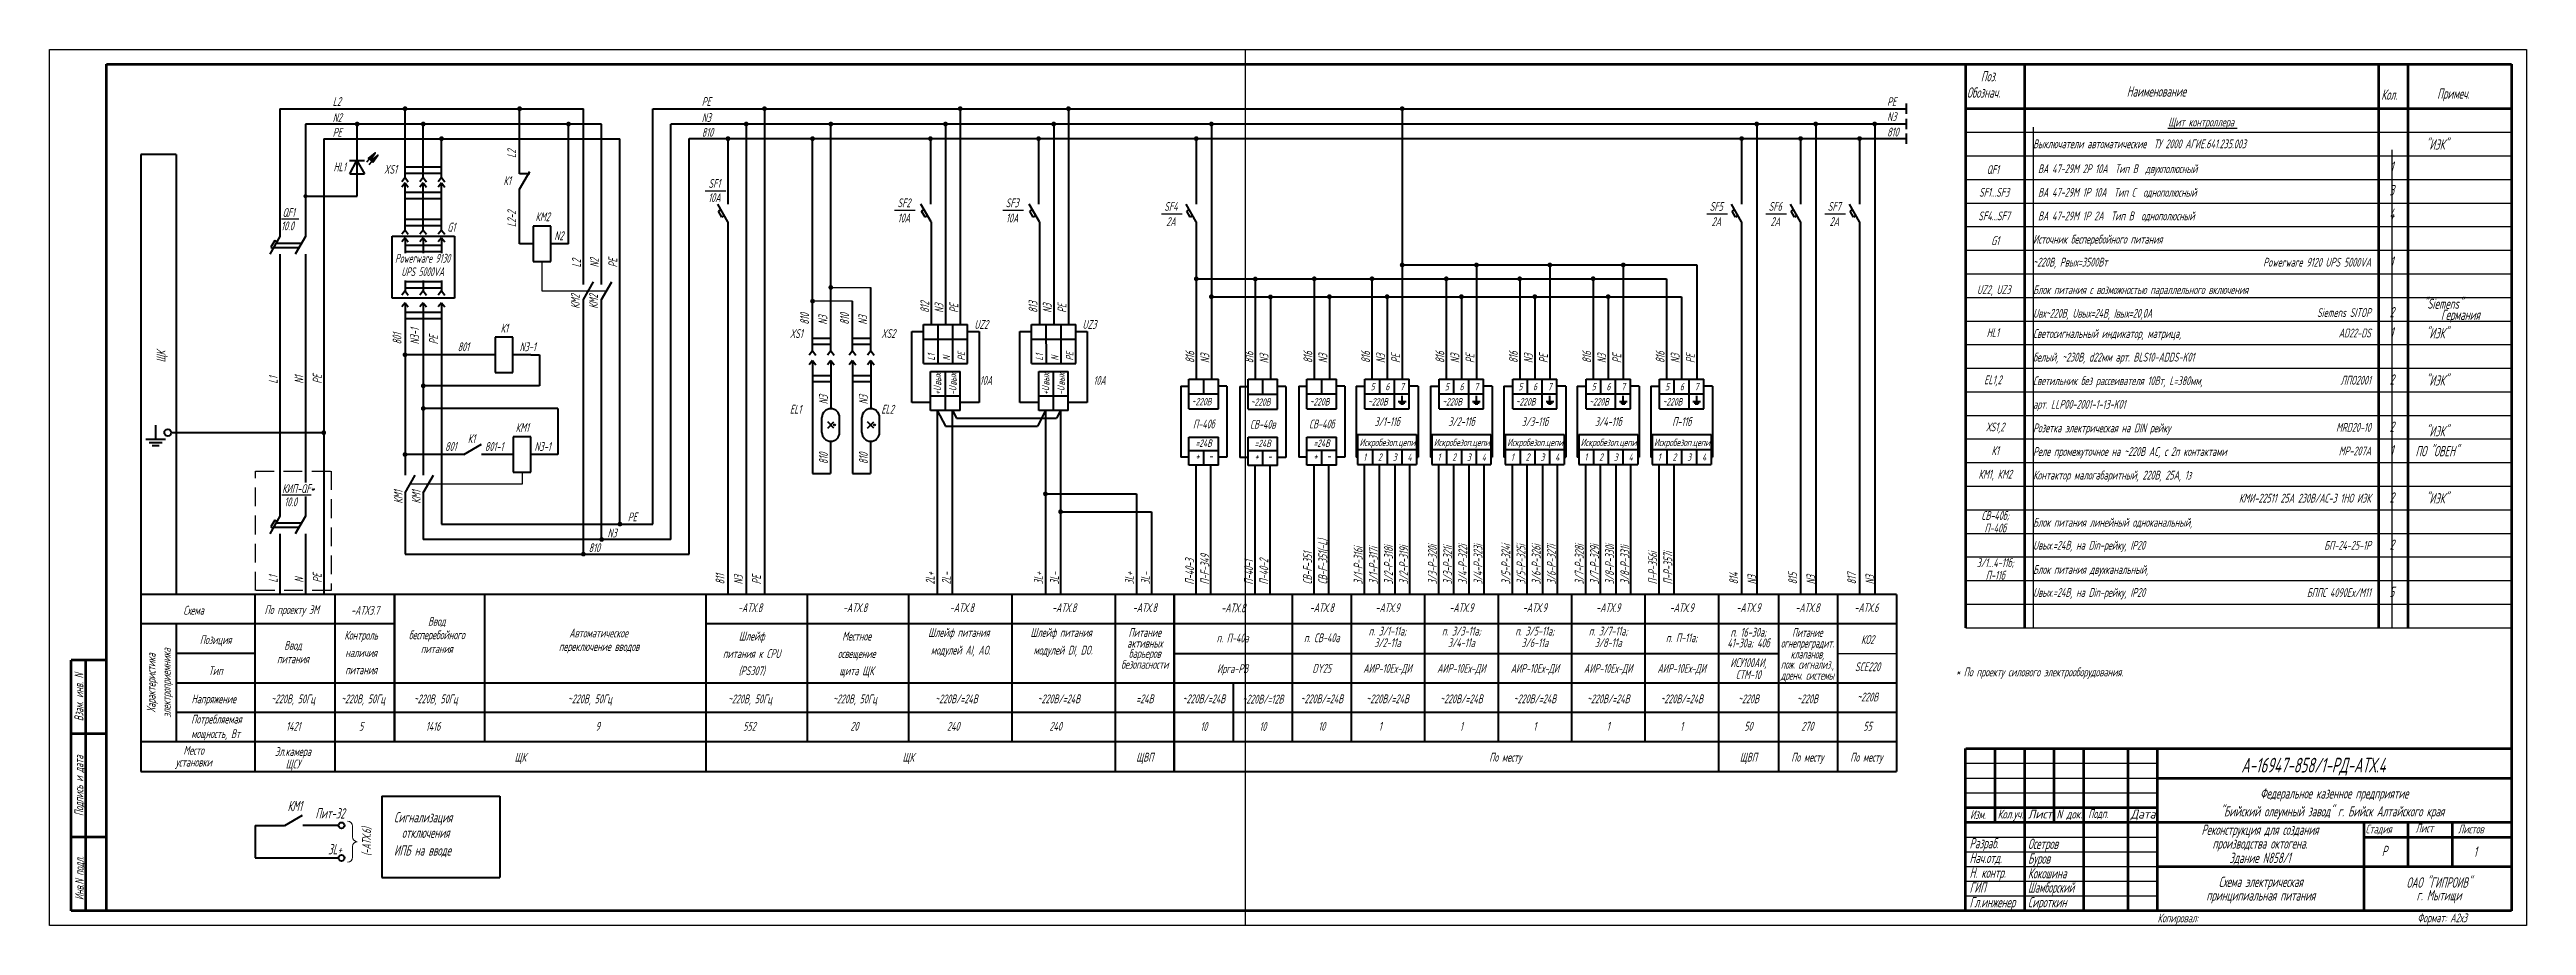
# Model space of a CAD drawing. Header units: millimetres. Extents: x -680 to 9204, y -4430 to 7779.
# Drawn here: x 3795 to 4635, y 2064 to 2361 of the extents above; entities that cross this region are included whole.
import ezdxf
from ezdxf.enums import TextEntityAlignment as Align

# ---------------------------------------------------------------- set-up
doc = ezdxf.new("R2010")
doc.units = ezdxf.units.MM
doc.linetypes.add('невидимая', pattern=[9.525, 6.35, -3.175])
doc.layers.get('Defpoints').update_dxf_attribs({"color": 33})
for name, color, linetype, lineweight in [('Обводка', 6, 'Continuous', 25), ('Таблица', 253, 'Continuous', 40), ('Текст_КИП', 2, 'Continuous', 25), ('Толст.рамка', 7, 'Continuous', 60), ('Тонкая', 5, 'Continuous', 20)]:
    doc.layers.add(name, color=color, linetype=linetype, lineweight=lineweight)
doc.layers.add('ТЕКСТ', color=2, linetype='Continuous')
doc.styles.add('Simplex', font='simplex.shx', dxfattribs={"width": 0.7, "oblique": 15})

msp = doc.modelspace()

# ---------------------------------------------------------------- texts
at = {"layer": 'Defpoints', "style": 'Simplex', "oblique": 15, "width": 0.6}
for p in [(4112.26, 2246.887), (4150.799, 2246.887)]:
    msp.add_text('10А', height=3, dxfattribs=at).set_placement(p, align=Align.CENTER)
at = {"layer": 'ТЕКСТ', "color": 4, "style": 'Simplex', "oblique": 15, "width": 0.6}
for s, p in [('PE', (4417.86, 2341.421)), ('N3', (4417.86, 2336.312)), ('810', (4417.86, 2331.098))]:
    msp.add_text(s, height=3, dxfattribs=at).set_placement(p)
at = {"layer": 'ТЕКСТ', "style": 'Simplex', "oblique": 15, "width": 0.6}
msp.add_text('* По проекту силового электрооборудования.', height=3, dxfattribs=at).set_placement((4441.207, 2148.039))
at = {"layer": 'Текст_КИП', "style": 'Simplex', "oblique": 15}
for s, height, width, p in [('Поз.', 3.5, 0.6, (4449.654, 2349.787)), ('Обознач.', 3.5, 0.6, (4444.931, 2344.256)), ('Наименование', 3.5, 0.6, (4499.141, 2344.636)), ('Кол.', 3.5, 0.6, (4585.431, 2343.566)), ('Примеч.', 3.5, 0.6, (4604.371, 2343.908)), ('%%UЩит контроллера ', 3, 0.6, (4513.192, 2334.5)), ('Выключатели автоматические  ТУ 2000 АГИЕ.641.235.003', 3, 0.6, (4467.356, 2327.11)), ('XS1', 3, 0.6, (3908.226, 2318.474)), ('ВА 47-29М 2Р 10А  Тип В  двухполюсный', 3, 0.6, (4469.036, 2318.672)), ('ВА 47-29М 1P 10А  Тип С  однополюсный', 3, 0.6, (4469.036, 2310.672)), ('10.0', 3, 0.6, (3873.322, 2299.308)), ('ВА 47-29М 1P 2А  Тип В  однополюсный', 3, 0.6, (4469.036, 2302.672)), ('Источник бесперебойного питания', 3, 0.6, (4467.356, 2294.789)), ('~220В, Pвых=3500Вт', 3, 0.6, (4467.356, 2287.005)), ('Блок питания с возможностью параллельного включения', 3, 0.6, (4467.356, 2277.655)), ('Uвх~220В, Uвых=24В, Iвых=20,0А', 3, 0.6, (4467.356, 2269.655)), ('XS1', 3, 0.6, (4045.811, 2262.791)), ('XS2', 3, 0.6, (4076.821, 2262.791)), ('Светосигнальный индикатор, матрица,', 3, 0.6, (4467.356, 2262.789)), ('белый, ~230В, d22мм арт. BLS10-ADDS-K01', 3, 0.6, (4467.356, 2254.789)), ('~220В', 2.5, 0.6, (4182.032, 2239.928)), ('5', 2.5, 0.6, (4242.727, 2245.062)), ('6', 2.5, 0.6, (4247.724, 2245.063)), ('7', 2.5, 0.6, (4252.724, 2245.063)), ('5', 2.5, 0.6, (4267.913, 2245.062)), ('6', 2.5, 0.6, (4272.91, 2245.064)), ('7', 2.5, 0.6, (4277.91, 2245.064)), ('5', 2.5, 0.6, (4292.809, 2245.062)), ('6', 2.5, 0.6, (4297.806, 2245.064)), ('7', 2.5, 0.6, (4302.806, 2245.064)), ('5', 2.5, 0.6, (4317.705, 2245.062)), ('6', 2.5, 0.6, (4322.702, 2245.063)), ('7', 2.5, 0.6, (4327.702, 2245.063)), ('5', 2.5, 0.6, (4342.601, 2245.061)), ('6', 2.5, 0.6, (4347.598, 2245.063)), ('7', 2.5, 0.6, (4352.598, 2245.064)), ('Светильник без рассеивателя 10Вт, L=380мм,', 3, 0.6, (4467.356, 2246.789)), ('EL1', 3, 0.6, (4045.811, 2237.122)), ('EL2', 3, 0.6, (4076.821, 2237.122)), ('~220В', 2.5, 0.6, (4202.051, 2239.798)), ('~220В', 2.5, 0.6, (4222.042, 2239.89)), ('~220В', 2.5, 0.6, (4241.83, 2239.89)), ('~220В', 2.5, 0.6, (4267.017, 2239.89)), ('~220В', 2.5, 0.6, (4291.913, 2239.89)), ('~220В', 2.5, 0.6, (4316.809, 2239.89)), ('~220В', 2.5, 0.6, (4341.704, 2239.889)), ('арт. LLP00-2001-1-13-K01', 3, 0.6, (4467.356, 2238.789)), ('=24В', 2.5, 0.6, (4183.343, 2225.876)), ('=24В', 2.5, 0.6, (4203.362, 2225.786)), ('=24В', 2.5, 0.6, (4223.353, 2225.877)), ('Искробезоп.цепи', 2.5, 0.6, (4238.978, 2226.129)), ('Искробезоп.цепи', 2.5, 0.6, (4264.164, 2226.129)), ('Искробезоп.цепи', 2.5, 0.6, (4289.06, 2226.129)), ('Искробезоп.цепи', 2.5, 0.6, (4313.956, 2226.129)), ('Искробезоп.цепи', 2.5, 0.6, (4338.852, 2226.128)), ('Розетка электрическая на DIN рейку', 3, 0.6, (4467.356, 2230.789)), ('Реле промежуточное на ~220В AC, с 2п контактами', 3, 0.6, (4467.356, 2222.789)), ('+', 3, 0.6, (4183.334, 2221.293)), ('-', 3, 0.6, (4187.762, 2221.293)), ('+', 3, 0.6, (4203.353, 2221.203)), ('-', 3, 0.6, (4207.781, 2221.203)), ('+', 3, 0.6, (4223.345, 2221.294)), ('-', 3, 0.6, (4227.772, 2221.294)), ('1', 2.5, 0.6, (4240.227, 2221.148)), ('2', 2.5, 0.6, (4245.225, 2221.149)), ('3', 2.5, 0.6, (4250.225, 2221.111)), ('4', 2.5, 0.6, (4255.225, 2221.111)), ('1', 2.5, 0.6, (4265.413, 2221.148)), ('2', 2.5, 0.6, (4270.412, 2221.149)), ('3', 2.5, 0.6, (4275.411, 2221.112)), ('4', 2.5, 0.6, (4280.411, 2221.112)), ('1', 2.5, 0.6, (4290.309, 2221.148)), ('2', 2.5, 0.6, (4295.308, 2221.149)), ('3', 2.5, 0.6, (4300.307, 2221.112)), ('4', 2.5, 0.6, (4305.307, 2221.112)), ('1', 2.5, 0.6, (4315.205, 2221.148)), ('2', 2.5, 0.6, (4320.203, 2221.149)), ('3', 2.5, 0.6, (4325.203, 2221.111)), ('4', 2.5, 0.6, (4330.203, 2221.111)), ('1', 2.5, 0.6, (4340.101, 2221.147)), ('2', 2.5, 0.6, (4345.099, 2221.148)), ('3', 2.5, 0.6, (4350.099, 2221.111)), ('4', 2.5, 0.6, (4355.099, 2221.111)), ('Контактор малогабаритный, 220В, 25А, 1з', 3, 0.6, (4467.356, 2214.789)), ('КИП-QF* ', 3, 0.6, (3873.662, 2210.237)), ('10.0', 3, 0.6, (3874.376, 2205.723)), ('Блок питания линейный одноканальный,', 3, 0.6, (4467.356, 2198.789)), ('Uвых.=24В, на Din-рейку, IP20', 3, 0.6, (4467.356, 2191.005)), ('Блок питания двухканальный,', 3, 0.6, (4467.356, 2182.789)), ('Uвых.=24В, на Din-рейку, IP20', 3, 0.6, (4467.356, 2175.005)), ('Пит-32', 3.5, 0.6, (3884.913, 2099.85)), ('Изм.', 3, 0.6, (4445.996, 2099.696)), ('Подп.', 3, 0.6, (4486.051, 2100.012)), ('Разраб.', 3.5, 0.6, (4445.821, 2089.733)), ('Осетров', 3.5, 0.6, (4465.627, 2089.537)), ('Стадия', 3, 0.6, (4580.091, 2094.79)), ('Лист', 3, 0.6, (4597.031, 2095.107)), ('Листов', 3, 0.6, (4611.438, 2094.79)), ('3L+', 3.5, 0.6, (3889.273, 2087.682)), ('Нач.отд.', 3.5, 0.6, (4445.821, 2084.733)), ('Н. контр.', 3.5, 0.6, (4445.821, 2079.733)), ('Буров', 3.5, 0.6, (4465.627, 2084.537)), ('Кокошина', 3.5, 0.6, (4465.627, 2079.537)), ('Р', 3.5, 0.6, (4585.592, 2087.087)), ('1', 3.5, 0.6, (4616.741, 2086.879)), ('ГИП', 3.5, 0.6, (4445.821, 2074.733)), ('Шамборский', 3.5, 0.5, (4465.627, 2074.733)), ('Гл.инженер', 3.5, 0.6, (4445.821, 2069.733)), ('Сироткин', 3.5, 0.6, (4465.627, 2069.733))]:
    msp.add_text(s, height=height, dxfattribs=dict(at, width=width)).set_placement(p)
at = {"layer": 'Текст_КИП', "color": 4, "style": 'Simplex', "oblique": 15, "width": 0.6}
for s, p in [('L2', (3890.804, 2341.461)), ('PE', (4015.934, 2341.465)), ('N2', (3890.804, 2336.011)), ('N3', (4015.934, 2336.016)), ('PE', (3890.804, 2331.021)), ('810', (4015.934, 2331.026)), ('N2', (3965.938, 2295.945)), ('801', (3933.176, 2258.299)), ('N3-1', (3954.175, 2258.299)), ('801', (3928.916, 2224.488)), ('801-1', (3942.404, 2224.488)), ('N3-1', (3959.224, 2224.488)), ('PE', (3990.865, 2200.606)), ('810', (3977.582, 2190.167)), ('N3', (3983.973, 2195.157))]:
    msp.add_text(s, height=3, dxfattribs=at).set_placement(p)
for s, p in [('L2', (3952.997, 2323.837)), ('L2-2', (3952.997, 2300.394)), ('L2', (3974.954, 2286.702)), ('N2', (3981.042, 2286.702)), ('РЕ', (3987.319, 2286.702)), ('810', (4052.307, 2267.289)), ('N3', (4058.502, 2267.289)), ('810', (4065.85, 2267.289)), ('N3', (4072.045, 2267.289)), ('812', (4093.063, 2271.291)), ('N3', (4097.907, 2271.292)), ('РЕ', (4102.927, 2271.292)), ('813', (4129.752, 2271.291)), ('N3', (4134.596, 2271.292)), ('РЕ', (4139.617, 2271.292)), ('801', (3914.131, 2260.599)), ('N3-1', (3920.105, 2260.599)), ('РЕ', (3926.521, 2260.599)), ('РЕ', (3887.078, 2247.287)), ('L1', (3872.137, 2247.287)), ('N1', (3880.884, 2247.287)), ('N3', (4058.721, 2240.284)), ('N3', (4072.263, 2240.284)), ('810', (4058.721, 2219.982)), ('810', (4072.263, 2219.982)), ('L1', (3872.137, 2179.818)), ('N', (3880.884, 2179.818)), ('PE', (3887.078, 2179.818)), ('811', (4023.642, 2179.233)), ('N3', (4029.837, 2179.233)), ('РЕ', (4036.032, 2179.233)), ('814', (4367.336, 2179.24)), ('N3', (4373.531, 2179.24)), ('815', (4387.336, 2179.245)), ('N3', (4393.531, 2179.245)), ('817', (4407.336, 2179.25)), ('N3', (4413.53, 2179.25))]:
    msp.add_text(s, height=3, rotation=90, dxfattribs=at).set_placement(p)
at = {"layer": 'Текст_КИП', "style": 'Simplex', "oblique": 15}
for s, height, width, p in [('"ИЭК"', 3.5, 0.6, (4604.333, 2326.665)), ('1', 3.5, 0.6, (4589, 2319.155)), ('SF1', 3, 0.6, (4020.203, 2313.681)), ('SF2', 3, 0.6, (4084.478, 2307.105)), ('SF3', 3, 0.6, (4121.167, 2307.105)), ('3', 3.5, 0.6, (4589, 2311.155)), ('SF4', 3, 0.6, (4175.021, 2305.889)), ('SF5', 3, 0.6, (4359.931, 2305.896)), ('SF6', 3, 0.6, (4379.93, 2305.896)), ('SF7', 3, 0.6, (4399.93, 2305.902)), ('4', 3.5, 0.6, (4589, 2303.155)), ('Powerware 9130', 3, 0.5, (3921.281, 2288.314)), ('UPS 5000VA', 3, 0.5, (3921.281, 2283.746)), ('1', 3.5, 0.6, (4589, 2286.957)), ('"Siemens"', 3.5, 0.6, (4606.376, 2272.665)), ('2', 3.5, 0.6, (4589, 2269.798)), ('Германия', 3.5, 0.6, (4612.227, 2268.911)), ('1', 3.5, 0.6, (4589, 2262.957)), ('"ИЭК"', 3.5, 0.6, (4604.333, 2262.665)), ('"ИЭК"', 3.5, 0.6, (4604.333, 2246.665)), ('2', 3.5, 0.6, (4589, 2246.957)), ('2', 3.5, 0.6, (4589, 2230.957)), ('1', 3.5, 0.6, (4589, 2222.957)), ('ПО "ОВЕН"', 3.5, 0.6, (4604.333, 2222.665)), ('"ИЭК"', 3.5, 0.6, (4604.333, 2229.409)), ('2', 3.5, 0.6, (4589, 2206.957)), ('"ИЭК"', 3.5, 0.6, (4604.333, 2206.665)), ('2', 3.5, 0.6, (4589, 2190.957)), ('5', 3.5, 0.6, (4589, 2174.957)), ('Федеральное казенное предприятие', 3.5, 0.6, (4569.483, 2106.624)), ('"Бийский олеумный завод" г. Бийск Алтайского края ', 3.5, 0.6, (4569.483, 2100.547)), ('Реконструкция для создания', 3.5, 0.6, (4544.29, 2094.299)), ('производства октогена.', 3.5, 0.6, (4544.29, 2089.645)), ('Здание N858/1', 3.5, 0.6, (4544.29, 2084.757)), ('принципиальная питания', 3.5, 0.6, (4544.562, 2072.026)), ('Схема электрическая', 3.5, 0.6, (4544.562, 2076.658)), ('ОАО "ГИПРОИВ"', 3.5, 0.6, (4604.999, 2076.394))]:
    msp.add_text(s, height=height, dxfattribs=dict(at, width=width)).set_placement(p, align=Align.CENTER)
at = {"layer": 'Текст_КИП', "color": 3, "style": 'Simplex', "oblique": 15}
for s, width, p in [('HL1', 0.6, (3893.177, 2319.302)), ('QF1', 0.6, (4453.714, 2318.38)), ('10А', 0.6, (4020.203, 2308.864)), ('SF1...SF3', 0.6, (4454.129, 2310.672)), ('10А', 0.6, (4084.453, 2301.968)), ('10А', 0.6, (4121.167, 2301.968)), ('2А', 0.6, (4175.021, 2300.752)), ('2А', 0.6, (4359.931, 2300.759)), ('2А', 0.6, (4379.93, 2300.759)), ('2А', 0.6, (4399.93, 2300.765)), ('SF4...SF7', 0.6, (4454.129, 2302.672)), ('G1', 0.6, (4454.509, 2294.253)), ('UZ2, UZ3', 0.6, (4454.009, 2277.671)), ('UZ2', 0.6, (4110.697, 2265.873)), ('UZ3', 0.6, (4147.386, 2265.873)), ('HL1', 0.6, (4453.714, 2263.102)), ('ЕL1,2', 0.6, (4453.714, 2247.102)), ('ХS1,2', 0.6, (4454.509, 2231.102)), ('К1', 0.6, (4454.509, 2223.102)), ('КМ1, КМ2', 0.6, (4454.509, 2215.102)), ('СВ-40б;', 0.6, (4454.509, 2201.08)), ('П-40б', 0.6, (4454.509, 2196.83)), ('3/1...4-11б;', 0.6, (4454.509, 2185.08)), ('П-11б', 0.6, (4454.509, 2180.83)), ('Схема', 0.6, (3843.65, 2168.961)), ('По проекту ЭМ', 0.6, (3876.922, 2169.169)), ('-АТХ3.7', 0.6, (3901.788, 2168.949)), ('Ввод', 0.6, (3926.094, 2165.205)), ('Позиция', 0.6, (3851.11, 2158.977)), ('Ввод', 0.6, (3877.333, 2157.065)), ('Контроль', 0.6, (3900.442, 2160.496)), ('бесперебойного', 0.6, (3926.094, 2160.625)), ('переключение вводов', 0.6, (3981.109, 2156.667)), ('Автоматическое ', 0.6, (3981.607, 2161.247)), ('Шлейф', 0.6, (4032.881, 2160.192)), ('Местное', 0.6, (4068.461, 2160.192)), ('Шлейф питания ', 0.6, (4103.73, 2161.438)), ('модулей АI, АO.', 0.6, (4103.73, 2155.438)), ('Шлейф питания ', 0.6, (4138.444, 2161.44)), ('модулей DI, DO.', 0.6, (4138.444, 2155.44)), ('активных', 0.6, (4166.157, 2157.797)), ('Питание', 0.6, (4166.157, 2161.44)), ('п. П-40а', 0.6, (4195.928, 2159.546)), ('п. СВ-40а', 0.6, (4226.168, 2159.637)), ('п. 3/1-11а;', 0.6, (4248.449, 2161.896)), ('3/2-11а', 0.6, (4248.449, 2157.956)), ('п. 3/3-11а;', 0.6, (4273.501, 2161.896)), ('3/4-11а', 0.6, (4273.501, 2157.955)), ('п. 3/5-11а;', 0.6, (4298.397, 2161.896)), ('3/6-11а', 0.6, (4298.397, 2157.955)), ('п. 3/7-11а;', 0.6, (4323.293, 2161.899)), ('3/8-11а', 0.6, (4323.293, 2157.958)), ('п. П-11а;', 0.6, (4348.189, 2159.635)), ('41-30а; 40б', 0.6, (4370.824, 2157.877)), ('п. 16-30а;', 0.6, (4370.824, 2161.516)), ('огнепреградит.', 0.5, (4390.823, 2157.798)), ('Питание', 0.5, (4390.823, 2161.441)), ('КО2', 0.6, (4411.239, 2159.023)), ('Тип', 0.6, (3851.11, 2148.477)), ('питания', 0.6, (3877.333, 2152.485)), ('питания', 0.6, (3900.442, 2148.753)), ('наличия', 0.6, (3900.442, 2154.573)), ('питания', 0.6, (3926.094, 2155.924)), ('питания к CPU', 0.6, (4032.881, 2154.27)), ('(PS307)', 0.6, (4032.881, 2148.45)), ('освещение', 0.6, (4068.461, 2154.27)), ('щита ЩК', 0.6, (4068.461, 2148.45)), ('безопасности', 0.6, (4166.157, 2150.617)), ('барьеров', 0.6, (4166.157, 2154.331)), ('Ирга-РВ', 0.6, (4195.928, 2149.157)), ('DY25', 0.6, (4226.168, 2149.25)), ('АИР-10Ех-ДИ', 0.6, (4248.449, 2149.25)), ('АИР-10Ех-ДИ', 0.6, (4273.501, 2149.25)), ('АИР-10Ех-ДИ', 0.6, (4298.397, 2149.25)), ('АИР-10Ех-ДИ', 0.6, (4323.293, 2149.253)), ('АИР-10Ех-ДИ', 0.6, (4348.189, 2149.249)), ('ИСУ100АИ,', 0.6, (4370.824, 2151.228)), ('СТМ-10', 0.6, (4370.824, 2147.121)), ('пож. сигнализ.,', 0.5, (4390.823, 2150.618)), ('клапанов,', 0.5, (4390.823, 2154.084)), ('SCE220', 0.6, (4411.239, 2149.809)), ('Напряжение ', 0.6, (3851.11, 2138.912)), ('~220В, 50Гц', 0.6, (3877.333, 2138.911)), ('~220В, 50Гц', 0.6, (3901.091, 2138.911)), ('~220В, 50Гц', 0.6, (3925.71, 2138.911)), ('~220В, 50Гц', 0.6, (3977.997, 2138.911)), ('~220В, 50Гц', 0.6, (4032.285, 2138.91)), ('~220В, 50Гц', 0.6, (4067.865, 2138.91)), ('~220В/=24В', 0.6, (4102.265, 2138.913)), ('~220В/=24В', 0.6, (4136.979, 2138.915)), ('=24В', 0.6, (4166.157, 2138.915)), ('~220В/=24В', 0.6, (4186.167, 2138.932)), ('~220В/=12В', 0.6, (4206.177, 2138.831)), ('~220В/=24В', 0.6, (4226.168, 2138.923)), ('~220В/=24В', 0.6, (4248.449, 2138.923)), ('~220В/=24В', 0.6, (4273.501, 2138.922)), ('~220В/=24В', 0.6, (4298.397, 2138.922)), ('~220В/=24В', 0.6, (4323.293, 2138.925)), ('~220В/=24В', 0.6, (4348.189, 2138.922)), ('~220В', 0.6, (4370.824, 2138.924)), ('дренч. системы', 0.5, (4390.823, 2146.904)), ('~220В', 0.6, (4390.823, 2138.929)), ('~220В', 0.6, (4411.239, 2139.54)), ('Потребляемая', 0.6, (3851.383, 2132.054)), ('мощность, Вт', 0.6, (3851.118, 2127.13)), ('1421', 0.6, (3877.435, 2129.621)), ('5', 0.6, (3900.442, 2129.621)), ('9', 0.6, (3980.656, 2129.621)), ('552', 0.6, (4032.118, 2129.624)), ('20', 0.6, (4067.699, 2129.624)), ('240', 0.6, (4101.223, 2129.628)), ('240', 0.6, (4135.937, 2129.63)), ('10', 0.6, (4186.167, 2129.54)), ('10', 0.6, (4206.177, 2129.542)), ('10', 0.6, (4226.168, 2129.633)), ('1', 0.6, (4245.991, 2129.633)), ('1', 0.6, (4273.501, 2129.633)), ('1', 0.6, (4298.397, 2129.632)), ('1', 0.6, (4323.293, 2129.636)), ('1', 0.6, (4348.189, 2129.632)), ('50', 0.6, (4370.824, 2129.635)), ('270', 0.6, (4390.823, 2129.639)), ('55', 0.6, (4411.24, 2129.635)), ('установки', 0.6, (3843.661, 2117.477)), ('Место', 0.6, (3843.661, 2121.477)), ('Эл.камера', 0.6, (3877.333, 2121.079)), ('ЩСУ', 0.6, (3877.333, 2116.827)), ('ЩК', 0.6, (3954.457, 2119.141)), ('ЩК', 0.6, (4085.993, 2119.141)), ('ЩВП', 0.6, (4166.157, 2119.141)), ('По месту', 0.6, (4288.413, 2119.143)), ('ЩВП', 0.6, (4370.824, 2119.143)), ('По месту', 0.6, (4390.823, 2119.143)), ('По месту', 0.6, (4410.823, 2119.143)), ('Формат: А2х3', 0.6, (4606.077, 2064.665))]:
    msp.add_text(s, height=3, dxfattribs=dict(at, width=width)).set_placement(p, align=Align.CENTER)
at = {"layer": 'Текст_КИП', "color": 3, "style": 'Simplex', "oblique": 15, "width": 0.6}
for s, p in [('К1', (3948.699, 2314.608)), ('QF1 ', (3873.786, 2303.822)), ('G1', (3929.677, 2298.866)), ('КМ2', (3959.549, 2302.389)), ('К1', (3947.742, 2264.637)), ('К1', (3936.601, 2227.162)), ('КМ1', (3952.835, 2230.932)), ('Копировал:', (4509.562, 2064.62))]:
    msp.add_text(s, height=3, dxfattribs=at).set_placement(p)
at = {"layer": 'Текст_КИП', "color": 1, "style": 'Simplex', "oblique": 15, "width": 0.6}
msp.add_text('Powerware 9120 UPS 5000VA', height=3, dxfattribs=at).set_placement((4581.89, 2286.969), align=Align.RIGHT)
at = {"layer": 'Текст_КИП', "color": 3, "style": 'Simplex', "oblique": 15, "width": 0.6}
for s, p in [('КМ2', (3974.554, 2272.676)), ('КМ2', (3980.749, 2272.676)), ('КМ1', (3914.532, 2206.612)), ('КМ1', (3920.635, 2206.612))]:
    msp.add_text(s, height=3, rotation=90, dxfattribs=at).set_placement(p)
at = {"layer": 'Текст_КИП', "style": 'Simplex', "oblique": 15, "width": 0.6}
for s, p in [('Siemens SITOP', (4581.89, 2269.896)), ('AD22-DS', (4581.89, 2262.969)), ('ЛПО2001', (4581.89, 2246.969)), ('MRD20-10', (4581.89, 2230.969)), ('МР-207А', (4581.89, 2222.969)), ('КМИ-22511 25А 230В/АС-3 1НО ИЭК', (4581.89, 2206.969)), ('БП-24-25-1Р', (4581.89, 2190.969)), ('БППС 4090Ex/M11', (4581.89, 2174.969))]:
    msp.add_text(s, height=3, dxfattribs=at).set_placement(p, align=Align.RIGHT)
at = {"layer": 'Текст_КИП', "color": 2, "style": 'Simplex', "oblique": 15, "width": 0.6}
msp.add_text('ЩК', height=3, rotation=90, dxfattribs=at).set_placement((3834.115, 2256.458), align=Align.CENTER)
at = {"layer": 'Текст_КИП', "style": 'Simplex', "oblique": 15, "width": 0.6}
for s, height, p in [('L1', 2.5, (4094.988, 2255.123)), ('N', 2.5, (4100.183, 2255.124)), ('РЕ', 2.5, (4105.233, 2255.124)), ('L1', 2.5, (4131.678, 2255.123)), ('N', 2.5, (4136.873, 2255.124)), ('РЕ', 2.5, (4141.923, 2255.124)), ('816', 3, (4182.962, 2254.284)), ('N3', 3, (4188.06, 2254.284)), ('816', 3, (4202.981, 2254.194)), ('N3', 3, (4208.079, 2254.194)), ('816', 3, (4222.972, 2254.285)), ('N3', 3, (4228.07, 2254.285)), ('816', 3, (4242.542, 2254.285)), ('N3', 3, (4247.64, 2254.285)), ('РЕ', 3, (4252.755, 2254.285)), ('816', 3, (4267.728, 2254.286)), ('N3', 3, (4272.826, 2254.286)), ('РЕ', 3, (4277.942, 2254.286)), ('816', 3, (4292.624, 2254.286)), ('N3', 3, (4297.722, 2254.286)), ('РЕ', 3, (4302.837, 2254.286)), ('816', 3, (4317.52, 2254.285)), ('N3', 3, (4322.618, 2254.285)), ('РЕ', 3, (4327.733, 2254.285)), ('816', 3, (4342.416, 2254.285)), ('N3', 3, (4347.514, 2254.285)), ('РЕ', 3, (4352.629, 2254.285)), ('+U', 2.5, (4097.072, 2243.47)), ('вых.', 2.5, (4097.139, 2246.651)), ('-U', 2.5, (4102.271, 2243.47)), ('вых.', 2.5, (4102.338, 2246.651)), ('+U', 2.5, (4133.761, 2243.469)), ('вых.', 2.5, (4133.828, 2246.651)), ('-U', 2.5, (4138.961, 2243.469)), ('вых.', 2.5, (4139.028, 2246.651)), ('2L+', 3, (4094.908, 2179.235)), ('2L-', 3, (4100.354, 2179.235)), ('3L+', 3, (4131.598, 2179.235)), ('3L-', 3, (4137.043, 2179.235)), ('3L+', 3, (4162.414, 2179.235)), ('3L-', 3, (4167.86, 2179.235))]:
    msp.add_text(s, height=height, rotation=90, dxfattribs=at).set_placement(p)
at = {"layer": 'Текст_КИП', "color": 0, "style": 'Simplex', "oblique": 15, "width": 0.6}
for s, p in [('П-40б', (4186.156, 2232.104)), ('СВ-40в', (4206.174, 2232.014)), ('СВ-40б', (4226.166, 2232.106)), ('3/1-11б', (4248.327, 2232.923)), ('3/2-11б', (4273.514, 2232.923)), ('3/3-11б', (4298.41, 2232.923)), ('3/4-11б', (4323.306, 2232.923)), ('П-11б', (4348.201, 2232.922))]:
    msp.add_text(s, height=3, dxfattribs=at).set_placement(p, align=Align.CENTER)
at = {"layer": 'Текст_КИП', "color": 1, "style": 'Simplex', "oblique": 15, "width": 0.6}
for s, p in [('СВ-F-351(-L)', (4228.022, 2179.237)), ('3/2-Р-318i', (4250.299, 2179.236)), ('3/2-Р-319i', (4255.45, 2179.236)), ('3/3-Р-320i', (4265.193, 2179.236)), ('3/3-Р-321i', (4270.344, 2179.236)), ('3/4-Р-322i', (4275.485, 2179.236)), ('3/4-Р-323i', (4280.636, 2179.236)), ('3/5-Р-324i', (4290.089, 2179.236)), ('3/5-Р-325i', (4295.24, 2179.236)), ('3/6-Р-326i', (4300.381, 2179.236)), ('3/6-Р-327i', (4305.532, 2179.236)), ('3/7-Р-328i', (4314.985, 2179.237)), ('3/7-Р-329i', (4320.136, 2179.237)), ('3/8-Р-330i', (4325.277, 2179.238)), ('3/8-Р-331i', (4330.428, 2179.238)), ('П-40-3', (4182.87, 2179.149)), ('П-F-349', (4188.021, 2179.149)), ('П-40-1', (4202.879, 2179.145)), ('П-40-2', (4208.03, 2179.145)), ('СВ-F-351', (4222.871, 2179.237)), ('3/1-Р-316i', (4240.007, 2179.235)), ('3/1-Р-317i', (4245.158, 2179.235)), ('П-Р-356i', (4339.881, 2179.236)), ('П-Р-357i', (4345.032, 2179.236))]:
    msp.add_text(s, height=3, rotation=90, dxfattribs=at).set_placement(p)
for s, p in [('-АТХ.8', (4032.34, 2169.837)), ('-АТХ.8', (4067.921, 2169.837)), ('-АТХ.8', (4104.111, 2169.84)), ('-АТХ.8', (4138.825, 2169.842)), ('-АТХ.8', (4166.157, 2169.845)), ('-АТХ.8', (4196.167, 2169.755)), ('-АТХ.8', (4226.168, 2169.848)), ('-АТХ.9', (4248.449, 2169.848)), ('-АТХ.9', (4273.501, 2169.848)), ('-АТХ.9', (4298.397, 2169.847)), ('-АТХ.9', (4323.293, 2169.851)), ('-АТХ.9', (4348.189, 2169.847)), ('-АТХ.9', (4370.824, 2169.85)), ('-АТХ.8', (4390.823, 2169.854)), ('-АТХ.6', (4410.823, 2169.854)), ('1416', (3924.847, 2129.621))]:
    msp.add_text(s, height=3, dxfattribs=at).set_placement(p, align=Align.CENTER)
at = {"layer": 'Текст_КИП', "color": 3, "style": 'Simplex', "oblique": 15, "width": 0.6}
for s, p in [('Характеристика', (3830.746, 2145.825)), ('электроприемника', (3835.912, 2145.825))]:
    msp.add_text(s, height=3, rotation=90, dxfattribs=at).set_placement(p, align=Align.CENTER)
at = {"layer": 'Текст_КИП', "ltscale": 0.02, "style": 'Simplex', "oblique": 15, "width": 0.6}
for s, p in [('Взам. инв. N', (3806.248, 2140.96)), ('Подпись и дата', (3806.248, 2110.96)), ('Инв.N подл.', (3806.384, 2079.588))]:
    msp.add_text(s, height=3, rotation=90, dxfattribs=at).set_placement(p, align=Align.CENTER)
msp.add_text('А-16947-858/1-РД-АТХ.4', height=5, dxfattribs=at).set_placement((4537.929, 2115.441))
at = {"layer": 'Текст_КИП', "lineweight": 25, "style": 'Simplex', "oblique": 15, "width": 0.6}
msp.add_text('КМ1', height=3.5, dxfattribs=at).set_placement((3875.499, 2102.341))
at = {"layer": 'Текст_КИП', "lineweight": -3, "style": 'Simplex', "oblique": 15, "width": 0.6}
for s, p in [('Сигнализация ', (3911.634, 2098.517)), ('отключения', (3914.266, 2093.28)), ('ИПБ на вводе', (3911.584, 2087.281))]:
    msp.add_text(s, height=3.5, dxfattribs=at).set_placement(p)
at = {"layer": 'Текст_КИП', "style": 'Simplex', "oblique": 15}
for s, width, p, p2 in [('Кол.уч.', 0.603486, (4455.337, 2099.854), (4464.045, 2099.854)), ('Лист', 0.686041, (4465.628, 2099.854), (4473.86, 2099.854)), ('N док.', 0.628372, (4475.285, 2099.854), (4483.992, 2099.854)), ('Дата', 0.652619, (4500.457, 2099.854), (4508.848, 2099.854))]:
    msp.add_text(s, height=3, dxfattribs=dict(at, width=width)).set_placement(p, p2, align=Align.FIT)
at = {"layer": 'Текст_КИП', "color": 2, "lineweight": 30, "style": 'Simplex', "oblique": 15, "width": 0.6}
msp.add_text('(-АТХ.6)', height=3, rotation=90, dxfattribs=at).set_placement((3903.8, 2091.995), align=Align.CENTER)
at = {"layer": 'Текст_КИП', "style": 'Simplex', "oblique": 15, "width": 0.6}
msp.add_text('г. Мытищи', height=3.5, dxfattribs=at).set_placement((4604.999, 2073.365), align=Align.MIDDLE)

# ---------------------------------------------------------------- hatches: boundary and pattern name
at = {"lineweight": 40}
for points in [[(3903.581, 2323.224), (3905.237, 2325.618), (3902.97, 2323.74)], [(3904.425, 2322.395), (3906.08, 2324.789), (3903.814, 2322.911)]]:
    msp.add_hatch(color=256, dxfattribs=at).paths.add_polyline_path(points)
for points in [[(4061.285, 2233.299, 1), (4060.685, 2233.299, 1)], [(4074.827, 2233.299, 1), (4074.227, 2233.299, 1)]]:
    msp.add_hatch(color=256).paths.add_polyline_path(points)

# ---------------------------------------------------------------- linework, layer by layer
at = {"color": 1}
for p, q in [((3794.801, 2063.589), (3794.801, 2360.589)), ((3794.801, 2360.589), (4634.655, 2360.589)), ((4634.655, 2360.589), (4634.655, 2063.589)), ((4634.655, 2063.589), (3794.801, 2063.589))]:
    msp.add_line(p, q, dxfattribs=at)
at = {"lineweight": 60}
for p, q in [((3814.117, 2068.589), (3814.117, 2355.589)), ((3814.117, 2355.589), (4629.562, 2355.589)), ((4629.562, 2355.589), (4629.562, 2068.589)), ((4629.562, 2068.589), (3814.117, 2068.589))]:
    msp.add_line(p, q, dxfattribs=at)
at = {"lineweight": 40}
for p, q in [((3872.919, 2340.531), (3872.919, 2297.2)), ((3872.919, 2340.531), (3975.807, 2340.531)), ((3881.584, 2335.329), (3881.584, 2297.2)), ((3982.002, 2335.329), (3881.584, 2335.329)), ((3899.11, 2310.889), (3899.11, 2335.329)), ((3915.334, 2317.177), (3915.334, 2340.531)), ((3921.529, 2317.177), (3921.529, 2335.329)), ((3954.2, 2318.421), (3954.2, 2340.531)), ((3970.795, 2294.742), (3970.795, 2335.329)), ((3975.807, 2280.968), (3975.807, 2340.531)), ((3982.002, 2280.968), (3982.002, 2335.329)), ((3999.326, 2340.536), (4424.477, 2340.536)), ((3999.326, 2199.677), (3999.326, 2340.536)), ((4424.476, 2335.334), (4005.521, 2335.334)), ((4005.521, 2194.474), (4005.521, 2335.334)), ((4031.04, 2335.33), (4031.04, 2175.805)), ((4037.235, 2340.533), (4037.235, 2175.805)), ((4059.705, 2258.397), (4059.705, 2335.334)), ((4098.592, 2335.334), (4098.592, 2267.376)), ((4103.596, 2340.537), (4103.596, 2267.376)), ((4135.281, 2335.334), (4135.281, 2267.376)), ((4140.285, 2340.536), (4140.285, 2267.376)), ((4188.745, 2335.344), (4188.745, 2248.857)), ((4253.44, 2340.541), (4253.44, 2248.858)), ((4373.644, 2335.353), (4373.644, 2175.822)), ((4393.654, 2335.349), (4393.654, 2175.818)), ((4413.654, 2335.355), (4413.654, 2175.823)), ((4424.476, 2333.537), (4424.476, 2337.125)), ((4424.477, 2338.739), (4424.477, 2342.327)), ((3887.779, 2330.366), (3887.779, 2175.808)), ((3887.779, 2330.366), (3988.197, 2330.366)), ((3927.724, 2317.177), (3927.724, 2330.366)), ((3988.197, 2317.177), (3988.197, 2330.366)), ((3988.197, 2280.968), (3988.197, 2330.366)), ((4011.716, 2330.371), (4424.477, 2330.371)), ((4011.716, 2189.512), (4011.716, 2330.371)), ((4024.845, 2330.368), (4024.845, 2308.146)), ((4053.51, 2258.397), (4053.51, 2330.371)), ((4093.477, 2330.372), (4093.477, 2308.148)), ((4130.166, 2330.371), (4130.166, 2308.148)), ((4183.63, 2330.381), (4183.63, 2308.157)), ((4368.539, 2330.388), (4368.539, 2308.164)), ((4388.539, 2330.392), (4388.539, 2308.164)), ((4408.538, 2330.398), (4408.538, 2308.17)), ((4424.477, 2328.574), (4424.477, 2332.162)), ((3896.552, 2322.939), (3901.551, 2322.939)), ((3896.61, 2318.439), (3899.052, 2322.966)), ((3896.61, 2318.439), (3901.61, 2318.439)), ((3899.052, 2322.966), (3901.61, 2318.439)), ((3903.264, 2323.487), (3902.272, 2322.373)), ((3904.104, 2322.649), (3903.112, 2321.534)), ((3927.724, 2320.704), (3915.334, 2320.704)), ((3915.334, 2318.704), (3927.724, 2318.704)), ((3954.2, 2313.253), (3957.664, 2319.253)), ((3957.664, 2318.421), (3954.2, 2318.421)), ((3881.584, 2310.889), (3899.11, 2310.889)), ((3915.334, 2317.177), (3914.213, 2315.766)), ((3915.334, 2315.378), (3914.213, 2313.967)), ((3915.334, 2317.177), (3916.454, 2315.766)), ((3915.334, 2299.378), (3915.334, 2315.378)), ((3915.334, 2315.378), (3916.454, 2313.967)), ((3927.724, 2312.093), (3915.334, 2312.093)), ((3915.334, 2310.093), (3927.724, 2310.093)), ((3921.529, 2317.177), (3920.408, 2315.766)), ((3921.529, 2315.378), (3920.408, 2313.967)), ((3921.529, 2317.177), (3922.649, 2315.766)), ((3921.529, 2299.378), (3921.529, 2315.378)), ((3921.529, 2315.378), (3922.649, 2313.967)), ((3927.724, 2317.177), (3926.603, 2315.766)), ((3927.724, 2315.378), (3926.603, 2313.967)), ((3927.724, 2317.177), (3928.844, 2315.766)), ((3927.724, 2299.378), (3927.724, 2315.378)), ((3927.724, 2315.378), (3928.844, 2313.967)), ((3954.2, 2294.742), (3954.2, 2313.253)), ((3927.724, 2302.905), (3915.334, 2302.905)), ((4024.845, 2302.146), (4021.381, 2308.146)), ((4022.481, 2306.241), (4021.603, 2305.734)), ((4022.75, 2303.746), (4021.603, 2305.734)), ((4023.634, 2304.256), (4022.75, 2303.746)), ((4024.845, 2302.146), (4024.845, 2175.805)), ((4093.748, 2302.148), (4090.284, 2308.148)), ((4091.384, 2306.243), (4090.506, 2305.735)), ((4091.653, 2303.748), (4090.506, 2305.735)), ((4092.537, 2304.258), (4091.653, 2303.748)), ((4093.748, 2302.148), (4093.748, 2267.375)), ((4130.438, 2302.148), (4126.974, 2308.148)), ((4128.074, 2306.242), (4127.195, 2305.735)), ((4128.343, 2303.748), (4127.195, 2305.735)), ((4129.227, 2304.258), (4128.343, 2303.748)), ((4130.438, 2302.148), (4130.438, 2267.375)), ((4183.63, 2302.157), (4180.166, 2308.157)), ((4181.266, 2306.252), (4180.387, 2305.745)), ((4181.535, 2303.757), (4180.387, 2305.745)), ((4182.419, 2304.268), (4181.535, 2303.757)), ((4183.63, 2302.157), (4183.63, 2248.857)), ((4368.539, 2302.164), (4365.075, 2308.164)), ((4366.175, 2306.259), (4365.297, 2305.752)), ((4366.444, 2303.764), (4365.297, 2305.752)), ((4367.328, 2304.274), (4366.444, 2303.764)), ((4368.539, 2302.164), (4368.539, 2175.819)), ((4388.539, 2302.164), (4385.075, 2308.164)), ((4386.175, 2306.258), (4385.296, 2305.751)), ((4386.444, 2303.764), (4385.296, 2305.751)), ((4387.328, 2304.274), (4386.444, 2303.764)), ((4388.539, 2302.164), (4388.539, 2175.82)), ((4408.538, 2302.17), (4405.074, 2308.17)), ((4406.174, 2306.264), (4405.296, 2305.757)), ((4406.443, 2303.77), (4405.296, 2305.757)), ((4407.327, 2304.28), (4406.443, 2303.77)), ((4408.538, 2302.17), (4408.538, 2175.825)), ((3872.919, 2297.2), (3869.455, 2291.2)), ((3871.163, 2295.809), (3869.86, 2293.552)), ((3869.86, 2293.552), (3870.574, 2293.139)), ((3870.775, 2293.487), (3879.44, 2293.487)), ((3871.163, 2295.809), (3871.878, 2295.397)), ((3871.599, 2294.913), (3880.264, 2294.913)), ((3881.584, 2297.2), (3878.12, 2291.2)), ((3910.931, 2297.325), (3932.126, 2297.325)), ((3910.931, 2276.325), (3910.931, 2297.325)), ((3915.334, 2299.378), (3914.213, 2297.967)), ((3915.334, 2296.753), (3914.213, 2295.342)), ((3915.334, 2300.905), (3927.724, 2300.905)), ((3915.334, 2299.378), (3916.454, 2297.967)), ((3915.334, 2296.753), (3916.454, 2295.342)), ((3915.334, 2296.753), (3915.334, 2291.555)), ((3927.724, 2294.095), (3915.334, 2294.095)), ((3921.529, 2299.378), (3920.408, 2297.967)), ((3921.529, 2296.753), (3920.408, 2295.342)), ((3921.529, 2299.378), (3922.649, 2297.967)), ((3921.529, 2296.753), (3922.649, 2295.342)), ((3921.529, 2296.753), (3921.529, 2291.555)), ((3927.724, 2299.378), (3926.603, 2297.967)), ((3927.724, 2296.753), (3926.603, 2295.342)), ((3927.724, 2299.378), (3928.844, 2297.967)), ((3927.724, 2296.753), (3928.844, 2295.342)), ((3927.724, 2296.753), (3927.724, 2291.555)), ((3932.126, 2297.325), (3932.126, 2276.325)), ((3872.919, 2291.2), (3872.919, 2202.368)), ((3881.584, 2291.2), (3881.584, 2213.762)), ((3915.334, 2292.095), (3927.724, 2292.095)), ((4253.44, 2287.542), (4353.315, 2287.542)), ((4278.627, 2287.542), (4278.627, 2248.858)), ((4303.523, 2287.542), (4303.523, 2248.858)), ((4328.419, 2287.542), (4328.419, 2248.858)), ((4353.315, 2287.542), (4353.315, 2248.858)), ((3932.126, 2276.325), (3910.931, 2276.325)), ((3915.334, 2278.743), (3914.213, 2277.332)), ((3915.334, 2282.24), (3915.334, 2278.743)), ((3927.724, 2281.823), (3915.334, 2281.823)), ((3915.334, 2279.823), (3927.724, 2279.823)), ((3915.334, 2278.743), (3916.454, 2277.332)), ((3921.529, 2278.743), (3920.408, 2277.332)), ((3921.529, 2282.24), (3921.529, 2278.743)), ((3921.529, 2278.743), (3922.649, 2277.332)), ((3927.724, 2278.743), (3926.603, 2277.332)), ((3927.724, 2282.24), (3927.724, 2278.743)), ((3927.724, 2278.743), (3928.844, 2277.332)), ((3975.807, 2275.8), (3979.271, 2281.8)), ((3982.002, 2275.8), (3985.466, 2281.8)), ((3988.197, 2199.677), (3988.197, 2280.968)), ((4073.247, 2258.397), (4073.247, 2279.909)), ((4183.63, 2282.867), (4343.084, 2282.866)), ((4188.745, 2276.788), (4348.199, 2276.788)), ((4203.649, 2282.777), (4203.649, 2248.767)), ((4208.764, 2276.699), (4208.764, 2248.767)), ((4223.64, 2282.869), (4223.64, 2248.858)), ((4228.755, 2276.79), (4228.755, 2248.858)), ((4243.21, 2282.868), (4243.21, 2248.858)), ((4248.325, 2276.79), (4248.325, 2248.858)), ((4268.396, 2282.869), (4268.396, 2248.858)), ((4273.512, 2276.79), (4273.512, 2248.858)), ((4293.292, 2282.869), (4293.292, 2248.858)), ((4298.407, 2276.79), (4298.407, 2248.858)), ((4318.188, 2282.868), (4318.188, 2248.858)), ((4323.303, 2276.79), (4323.303, 2248.858)), ((4343.084, 2282.868), (4343.084, 2248.858)), ((4348.199, 2276.789), (4348.199, 2248.858)), ((3915.334, 2274.708), (3914.213, 2273.297)), ((3915.334, 2274.708), (3916.454, 2273.297)), ((3915.334, 2274.708), (3915.334, 2216.272)), ((3927.724, 2271.423), (3915.334, 2271.423)), ((3915.334, 2269.423), (3927.724, 2269.423)), ((3921.529, 2274.708), (3920.408, 2273.297)), ((3921.529, 2274.708), (3922.649, 2273.297)), ((3921.529, 2274.708), (3921.529, 2216.272)), ((3927.724, 2274.708), (3926.603, 2273.297)), ((3927.724, 2274.708), (3928.844, 2273.297)), ((3927.724, 2274.708), (3927.724, 2199.677)), ((3975.807, 2189.512), (3975.807, 2275.8)), ((3982.002, 2194.474), (3982.002, 2275.8)), ((4067.052, 2258.397), (4067.052, 2275.275)), ((4059.705, 2262.651), (4053.51, 2262.651)), ((4053.51, 2260.651), (4059.705, 2260.651)), ((4073.247, 2262.651), (4067.052, 2262.651)), ((4067.052, 2260.651), (4073.247, 2260.651)), ((4087.134, 2264.946), (4091.097, 2264.946)), ((4087.134, 2240.855), (4087.134, 2264.946)), ((4091.097, 2267.375), (4106.098, 2267.375)), ((4091.1, 2254.151), (4091.097, 2267.375)), ((4091.098, 2262.375), (4106.096, 2262.378)), ((4096.098, 2254.152), (4096.095, 2267.376)), ((4101.096, 2254.153), (4101.096, 2267.376)), ((4106.096, 2264.947), (4109.968, 2264.947)), ((4106.098, 2254.152), (4106.098, 2267.375)), ((4109.968, 2264.947), (4109.968, 2240.86)), ((4123.824, 2264.946), (4127.787, 2264.946)), ((4123.824, 2240.855), (4123.824, 2264.946)), ((4127.786, 2267.375), (4142.787, 2267.375)), ((4127.789, 2254.151), (4127.786, 2267.375)), ((4127.787, 2262.375), (4142.786, 2262.377)), ((4132.787, 2254.152), (4132.785, 2267.376)), ((4137.786, 2254.153), (4137.786, 2267.376)), ((4142.785, 2264.947), (4146.658, 2264.947)), ((4142.787, 2254.152), (4142.787, 2267.375)), ((4146.658, 2264.947), (4146.658, 2240.86)), ((3943.052, 2257.097), (3915.334, 2257.097)), ((3957.953, 2257.097), (3960.968, 2257.097)), ((3960.968, 2257.097), (3960.968, 2246.556)), ((4053.51, 2258.397), (4052.39, 2256.986)), ((4053.51, 2255.131), (4052.39, 2253.72)), ((4053.51, 2258.397), (4054.631, 2256.986)), ((4053.51, 2255.131), (4054.631, 2253.72)), ((4053.51, 2255.131), (4053.51, 2216.852)), ((4059.705, 2258.397), (4058.585, 2256.986)), ((4059.705, 2255.131), (4058.585, 2253.72)), ((4059.705, 2258.397), (4060.825, 2256.986)), ((4059.705, 2255.131), (4060.825, 2253.72)), ((4059.705, 2255.131), (4059.705, 2238.817)), ((4067.052, 2258.397), (4065.932, 2256.986)), ((4067.052, 2255.131), (4065.932, 2253.72)), ((4067.052, 2258.397), (4068.173, 2256.986)), ((4067.052, 2255.131), (4068.173, 2253.72)), ((4067.052, 2255.131), (4067.052, 2216.852)), ((4073.247, 2258.397), (4072.127, 2256.986)), ((4073.247, 2255.131), (4072.127, 2253.72)), ((4073.247, 2258.397), (4074.368, 2256.986)), ((4073.247, 2255.131), (4074.368, 2253.72)), ((4073.247, 2255.131), (4073.247, 2238.817)), ((4091.1, 2254.151), (4106.098, 2254.151)), ((4093.549, 2251.434), (4103.55, 2251.434)), ((4093.552, 2238.21), (4093.549, 2251.434)), ((4098.552, 2238.21), (4098.549, 2251.434)), ((4103.552, 2238.21), (4103.549, 2251.434)), ((4127.789, 2254.151), (4142.787, 2254.151)), ((4130.239, 2251.434), (4140.24, 2251.434)), ((4130.241, 2238.21), (4130.239, 2251.434)), ((4135.241, 2238.21), (4135.239, 2251.434)), ((4140.241, 2238.21), (4140.239, 2251.434)), ((3960.968, 2246.556), (3921.529, 2246.556)), ((4059.705, 2249.994), (4053.51, 2249.994)), ((4053.51, 2247.994), (4059.705, 2247.994)), ((4073.247, 2249.994), (4067.052, 2249.994)), ((4067.052, 2247.994), (4073.247, 2247.994)), ((4093.551, 2243.21), (4103.551, 2243.21)), ((4130.24, 2243.21), (4140.24, 2243.21)), ((4178.346, 2246.427), (4181.151, 2246.427)), ((4178.346, 2246.427), (4178.346, 2222.337)), ((4181.15, 2248.857), (4191.151, 2248.857)), ((4181.154, 2238.745), (4181.151, 2248.857)), ((4181.152, 2243.857), (4191.152, 2243.858)), ((4186.152, 2243.857), (4186.151, 2248.857)), ((4191.153, 2238.745), (4191.151, 2248.857)), ((4193.957, 2246.436), (4191.151, 2246.436)), ((4193.957, 2246.432), (4193.973, 2222.342)), ((4198.365, 2246.338), (4201.171, 2246.338)), ((4198.365, 2246.338), (4198.365, 2222.247)), ((4201.173, 2238.655), (4201.17, 2248.767)), ((4201.17, 2248.767), (4211.17, 2248.767)), ((4201.171, 2243.767), (4211.171, 2243.768)), ((4206.171, 2243.767), (4206.17, 2248.767)), ((4211.172, 2238.655), (4211.17, 2248.767)), ((4213.977, 2246.347), (4211.171, 2246.347)), ((4213.977, 2246.347), (4213.977, 2222.256)), ((4218.356, 2246.429), (4221.162, 2246.429)), ((4218.356, 2246.429), (4218.356, 2222.338)), ((4221.164, 2238.746), (4221.161, 2248.858)), ((4221.161, 2248.858), (4231.161, 2248.858)), ((4221.162, 2243.858), (4231.162, 2243.859)), ((4226.162, 2243.859), (4226.161, 2248.858)), ((4231.163, 2238.746), (4231.161, 2248.858)), ((4233.968, 2246.438), (4231.162, 2246.438)), ((4233.968, 2246.434), (4233.983, 2222.343)), ((4237.826, 2246.428), (4240.828, 2246.428)), ((4237.826, 2246.428), (4237.826, 2222.338)), ((4240.827, 2243.822), (4255.825, 2243.822)), ((4240.828, 2248.858), (4255.827, 2248.858)), ((4240.828, 2238.746), (4240.828, 2248.858)), ((4245.827, 2243.821), (4245.825, 2248.858)), ((4250.827, 2238.746), (4250.825, 2248.858)), ((4253.44, 2241.285), (4253.44, 2243.151)), ((4255.827, 2238.746), (4255.827, 2248.858)), ((4258.824, 2246.428), (4255.827, 2246.428)), ((4258.824, 2246.428), (4258.824, 2222.338)), ((4263.012, 2246.429), (4266.014, 2246.429)), ((4263.012, 2246.429), (4263.012, 2222.338)), ((4266.013, 2243.822), (4281.012, 2243.822)), ((4266.014, 2248.858), (4281.014, 2248.858)), ((4266.014, 2238.746), (4266.014, 2248.858)), ((4271.013, 2243.821), (4271.012, 2248.858)), ((4276.014, 2238.746), (4276.012, 2248.858)), ((4278.627, 2241.286), (4278.627, 2243.151)), ((4281.014, 2238.746), (4281.014, 2248.858)), ((4284.011, 2246.429), (4281.014, 2246.429)), ((4284.011, 2246.429), (4284.011, 2222.338)), ((4287.908, 2246.429), (4290.91, 2246.429)), ((4287.908, 2246.429), (4287.908, 2222.338)), ((4290.909, 2243.822), (4305.907, 2243.822)), ((4290.91, 2248.858), (4305.91, 2248.858)), ((4290.91, 2238.746), (4290.91, 2248.858)), ((4295.909, 2243.821), (4295.907, 2248.858)), ((4300.91, 2238.746), (4300.907, 2248.858)), ((4303.523, 2241.286), (4303.523, 2243.151)), ((4305.91, 2238.746), (4305.91, 2248.858)), ((4308.907, 2246.429), (4305.91, 2246.429)), ((4308.907, 2246.429), (4308.907, 2222.338)), ((4312.804, 2246.428), (4315.806, 2246.428)), ((4312.804, 2246.428), (4312.804, 2222.338)), ((4315.805, 2243.822), (4330.803, 2243.822)), ((4315.806, 2248.858), (4330.805, 2248.858)), ((4315.806, 2238.746), (4315.806, 2248.858)), ((4320.805, 2243.821), (4320.803, 2248.858)), ((4325.806, 2238.746), (4325.803, 2248.858)), ((4328.419, 2241.285), (4328.419, 2243.15)), ((4330.806, 2238.746), (4330.805, 2248.858)), ((4333.803, 2246.428), (4330.805, 2246.428)), ((4333.803, 2246.428), (4333.803, 2222.338)), ((4337.7, 2246.428), (4340.702, 2246.428)), ((4337.7, 2246.428), (4337.7, 2222.337)), ((4340.701, 2243.822), (4355.699, 2243.822)), ((4340.702, 2248.858), (4355.701, 2248.858)), ((4340.702, 2238.746), (4340.702, 2248.858)), ((4345.701, 2243.821), (4345.699, 2248.858)), ((4350.701, 2238.746), (4350.699, 2248.858)), ((4353.315, 2241.285), (4353.315, 2243.15)), ((4355.701, 2238.746), (4355.701, 2248.858)), ((4358.698, 2246.428), (4355.701, 2246.428)), ((4358.698, 2246.428), (4358.698, 2222.337)), ((3967.097, 2238.899), (3921.529, 2238.899)), ((3967.097, 2238.899), (3967.097, 2223.285)), ((4056.705, 2230.792), (4056.705, 2235.792)), ((4058.645, 2232.238), (4060.766, 2234.359)), ((4060.766, 2232.238), (4058.645, 2234.359)), ((4062.705, 2230.792), (4062.705, 2235.792)), ((4070.247, 2230.792), (4070.247, 2235.792)), ((4072.187, 2232.238), (4074.308, 2234.359)), ((4074.308, 2232.238), (4072.187, 2234.359)), ((4076.247, 2230.792), (4076.247, 2235.792)), ((4093.551, 2240.857), (4087.134, 2240.856)), ((4103.552, 2238.21), (4093.552, 2238.21)), ((4095.803, 2238.21), (4095.803, 2175.81)), ((4095.803, 2238.21), (4098.553, 2232.908)), ((4100.954, 2175.81), (4100.949, 2238.21)), ((4100.949, 2238.21), (4102.324, 2235.559)), ((4102.324, 2235.559), (4136.263, 2235.559)), ((4109.968, 2240.86), (4103.551, 2240.859)), ((4130.241, 2240.857), (4123.824, 2240.856)), ((4132.492, 2238.21), (4129.742, 2232.908)), ((4140.241, 2238.21), (4130.241, 2238.21)), ((4132.492, 2238.21), (4132.492, 2175.808)), ((4137.638, 2238.21), (4136.263, 2235.559)), ((4137.638, 2238.21), (4137.641, 2175.808)), ((4146.658, 2240.86), (4140.241, 2240.859)), ((4181.154, 2238.745), (4191.153, 2238.745)), ((4201.173, 2238.655), (4211.172, 2238.655)), ((4221.164, 2238.746), (4231.163, 2238.746)), ((4240.828, 2238.746), (4255.827, 2238.746)), ((4252.135, 2241.285), (4254.746, 2241.285)), ((4252.575, 2240.846), (4254.306, 2240.846)), ((4252.966, 2240.455), (4253.915, 2240.455)), ((4266.014, 2238.746), (4281.014, 2238.746)), ((4277.322, 2241.286), (4279.932, 2241.286)), ((4277.761, 2240.846), (4279.493, 2240.846)), ((4278.153, 2240.455), (4279.101, 2240.455)), ((4290.91, 2238.746), (4305.91, 2238.746)), ((4302.218, 2241.286), (4304.828, 2241.286)), ((4302.657, 2240.846), (4304.388, 2240.846)), ((4303.048, 2240.455), (4303.997, 2240.455)), ((4315.806, 2238.746), (4330.806, 2238.746)), ((4327.114, 2241.285), (4329.724, 2241.285)), ((4327.553, 2240.846), (4329.284, 2240.846)), ((4327.944, 2240.455), (4328.893, 2240.455)), ((4340.702, 2238.746), (4355.701, 2238.746)), ((4352.009, 2241.285), (4354.62, 2241.285)), ((4352.449, 2240.845), (4354.18, 2240.845)), ((4352.84, 2240.454), (4353.789, 2240.454)), ((3827.496, 2228.459), (3834.09, 2228.459)), ((3828.606, 2227.349), (3832.98, 2227.349)), ((3829.595, 2226.361), (3831.991, 2226.361)), ((3830.793, 2228.459), (3830.793, 2233.171)), ((3836.042, 2230.683), (3887.779, 2230.683)), ((3935.246, 2223.285), (3941.246, 2226.749)), ((4059.659, 2227.693), (4059.659, 2216.852)), ((4073.202, 2227.693), (4073.202, 2216.852)), ((4098.553, 2232.908), (4129.742, 2232.908)), ((4181.155, 2229.202), (4191.157, 2229.202)), ((4181.157, 2219.691), (4181.155, 2229.202)), ((4191.157, 2219.691), (4191.155, 2229.202)), ((4201.175, 2229.112), (4211.176, 2229.112)), ((4201.177, 2219.601), (4201.175, 2229.112)), ((4211.177, 2219.601), (4211.175, 2229.112)), ((4221.166, 2229.203), (4231.167, 2229.203)), ((4221.168, 2219.692), (4221.166, 2229.203)), ((4231.168, 2219.692), (4231.166, 2229.203)), ((4238.328, 2230.02), (4258.327, 2230.02)), ((4238.328, 2230.02), (4238.328, 2219.908)), ((4258.327, 2230.02), (4258.327, 2219.908)), ((4263.514, 2230.02), (4283.514, 2230.02)), ((4263.514, 2230.02), (4263.514, 2219.908)), ((4283.514, 2230.02), (4283.514, 2219.908)), ((4288.41, 2230.02), (4308.41, 2230.02)), ((4288.41, 2230.02), (4288.41, 2219.908)), ((4308.41, 2230.02), (4308.41, 2219.908)), ((4313.306, 2230.02), (4333.306, 2230.02)), ((4313.306, 2230.02), (4313.306, 2219.908)), ((4333.306, 2230.02), (4333.305, 2219.908)), ((4338.202, 2230.019), (4358.201, 2230.019)), ((4338.202, 2230.019), (4338.202, 2219.908)), ((4358.201, 2230.019), (4358.201, 2219.908)), ((3935.246, 2223.285), (3915.334, 2223.285)), ((3947.487, 2223.285), (3941.246, 2223.285)), ((3967.097, 2223.285), (3964.081, 2223.285)), ((4181.157, 2222.337), (4178.346, 2222.337)), ((4181.156, 2224.691), (4191.156, 2224.691)), ((4191.157, 2219.691), (4181.157, 2219.691)), ((4183.47, 2219.6), (4183.47, 2175.731)), ((4186.157, 2219.691), (4186.156, 2224.691)), ((4188.619, 2175.731), (4188.616, 2219.6)), ((4193.973, 2222.346), (4191.157, 2222.346)), ((4201.176, 2222.247), (4198.365, 2222.247)), ((4201.176, 2224.601), (4211.176, 2224.601)), ((4211.177, 2219.601), (4201.177, 2219.601)), ((4203.48, 2219.601), (4203.48, 2175.732)), ((4206.177, 2219.601), (4206.176, 2224.601)), ((4208.629, 2175.732), (4208.626, 2219.601)), ((4213.977, 2222.256), (4211.176, 2222.256)), ((4221.167, 2222.338), (4218.356, 2222.338)), ((4221.167, 2224.692), (4231.167, 2224.692)), ((4231.168, 2219.692), (4221.168, 2219.692)), ((4223.471, 2219.692), (4223.471, 2175.823)), ((4226.168, 2219.692), (4226.167, 2224.692)), ((4228.62, 2175.823), (4228.617, 2219.692)), ((4233.983, 2222.347), (4231.167, 2222.347)), ((4238.328, 2222.338), (4237.826, 2222.338)), ((4238.327, 2224.944), (4258.327, 2224.944)), ((4238.328, 2219.908), (4258.327, 2219.908)), ((4240.606, 2219.908), (4240.606, 2175.823)), ((4243.327, 2224.945), (4243.325, 2219.908)), ((4245.756, 2175.823), (4245.752, 2219.908)), ((4248.326, 2224.908), (4248.325, 2219.908)), ((4250.898, 2219.908), (4250.898, 2175.824)), ((4253.326, 2224.908), (4253.325, 2219.908)), ((4256.048, 2175.824), (4256.044, 2219.908)), ((4258.327, 2222.338), (4258.824, 2222.338)), ((4263.514, 2222.338), (4263.012, 2222.338)), ((4263.513, 2224.944), (4283.514, 2224.944)), ((4263.514, 2219.908), (4283.514, 2219.908)), ((4265.793, 2219.908), (4265.793, 2175.824)), ((4268.513, 2224.945), (4268.512, 2219.908)), ((4270.942, 2175.824), (4270.939, 2219.908)), ((4273.513, 2224.908), (4273.512, 2219.908)), ((4276.085, 2219.908), (4276.085, 2175.824)), ((4278.513, 2224.908), (4278.512, 2219.908)), ((4281.234, 2175.824), (4281.231, 2219.908)), ((4283.514, 2222.338), (4284.011, 2222.338)), ((4288.41, 2222.338), (4287.908, 2222.338)), ((4288.409, 2224.944), (4308.41, 2224.944)), ((4288.41, 2219.908), (4308.41, 2219.908)), ((4290.688, 2219.908), (4290.688, 2175.824)), ((4293.409, 2224.945), (4293.407, 2219.908)), ((4295.838, 2175.824), (4295.834, 2219.908)), ((4298.409, 2224.908), (4298.407, 2219.908)), ((4300.98, 2219.908), (4300.98, 2175.824)), ((4303.409, 2224.908), (4303.407, 2219.908)), ((4306.13, 2175.824), (4306.127, 2219.908)), ((4308.41, 2222.338), (4308.907, 2222.338)), ((4313.306, 2222.338), (4312.804, 2222.338)), ((4313.305, 2224.944), (4333.305, 2224.944)), ((4313.306, 2219.908), (4333.305, 2219.908)), ((4315.584, 2219.908), (4315.584, 2175.823)), ((4318.305, 2224.945), (4318.303, 2219.908)), ((4320.734, 2175.823), (4320.73, 2219.908)), ((4323.304, 2224.908), (4323.303, 2219.908)), ((4325.876, 2219.908), (4325.876, 2175.824)), ((4328.304, 2224.908), (4328.303, 2219.908)), ((4331.026, 2175.824), (4331.022, 2219.908)), ((4333.305, 2222.338), (4333.803, 2222.338)), ((4338.202, 2222.337), (4337.7, 2222.337)), ((4338.201, 2224.944), (4358.201, 2224.944)), ((4338.202, 2219.908), (4358.201, 2219.908)), ((4340.48, 2219.908), (4340.48, 2175.823)), ((4343.201, 2224.945), (4343.199, 2219.908)), ((4345.63, 2175.823), (4345.626, 2219.908)), ((4348.2, 2224.907), (4348.199, 2219.908)), ((4353.2, 2224.907), (4353.199, 2219.908)), ((4358.201, 2222.337), (4358.698, 2222.337)), ((3881.584, 2209.073), (3881.584, 2202.368)), ((3915.334, 2210.272), (3918.798, 2216.272)), ((3915.334, 2210.272), (3915.334, 2189.512)), ((3921.529, 2210.272), (3924.993, 2216.272)), ((3921.529, 2210.272), (3921.529, 2194.474)), ((4053.51, 2216.852), (4059.659, 2216.852)), ((4067.052, 2216.852), (4073.202, 2216.852)), ((4132.492, 2209.94), (4163.309, 2209.94)), ((4163.309, 2209.94), (4163.309, 2175.808)), ((3872.919, 2202.368), (3869.455, 2196.368)), ((3871.163, 2200.977), (3869.86, 2198.72)), ((3871.163, 2200.977), (3871.878, 2200.565)), ((3881.584, 2202.368), (3878.12, 2196.368)), ((4137.607, 2203.862), (4168.456, 2203.862)), ((4168.456, 2203.862), (4168.457, 2175.808)), ((3869.86, 2198.72), (3870.574, 2198.307)), ((3870.775, 2198.654), (3879.44, 2198.654)), ((3871.599, 2200.081), (3880.264, 2200.081)), ((3872.919, 2196.368), (3872.919, 2175.808)), ((3881.584, 2196.368), (3881.584, 2175.808)), ((4005.521, 2194.474), (3921.529, 2194.474)), ((3927.724, 2199.677), (3999.326, 2199.677)), ((3915.334, 2189.512), (4011.716, 2189.512)), ((3874.606, 2097.468), (3880.606, 2100.968)), ((3864.473, 2097.468), (3874.477, 2097.468)), ((3864.473, 2097.468), (3864.473, 2086.469)), ((3892.773, 2097.501), (3880.648, 2097.501)), ((3864.473, 2086.469), (3892.773, 2086.469))]:
    msp.add_line(p, q, dxfattribs=at)
at = {"lineweight": 50}
msp.add_line((4444.562, 2340.542), (4629.562, 2340.542), dxfattribs=at)
at = {"color": 4, "lineweight": 40, "ltscale": 0.2}
for p, q in [((3958.763, 2294.742), (3954.2, 2294.742)), ((3964.763, 2300.742), (3958.763, 2300.742)), ((3958.763, 2300.742), (3958.763, 2288.742)), ((3964.763, 2288.742), (3964.763, 2300.742)), ((3970.795, 2294.742), (3964.763, 2294.742)), ((3958.763, 2288.742), (3964.763, 2288.742)), ((3951.922, 2263.097), (3945.922, 2263.097)), ((3945.922, 2263.097), (3945.922, 2251.097)), ((3951.922, 2251.097), (3951.922, 2263.097)), ((3945.922, 2257.097), (3943.052, 2257.097)), ((3945.922, 2251.097), (3951.922, 2251.097)), ((3957.953, 2257.097), (3951.922, 2257.097)), ((3958.05, 2229.285), (3952.05, 2229.285)), ((3952.05, 2229.285), (3952.05, 2217.285)), ((3958.05, 2217.285), (3958.05, 2229.285)), ((3952.05, 2223.285), (3947.487, 2223.285)), ((3952.05, 2217.285), (3958.05, 2217.285)), ((3964.081, 2223.285), (3958.05, 2223.285))]:
    msp.add_line(p, q, dxfattribs=at)
at = {"color": 107}
for p, q in [((3961.763, 2288.742), (3961.763, 2278.8)), ((3961.763, 2278.8), (3983.734, 2278.8)), ((3955.05, 2217.285), (3955.05, 2213.272)), ((3955.05, 2213.272), (3917.066, 2213.272))]:
    msp.add_line(p, q, dxfattribs=at)
for p, q in [((4059.705, 2279.909), (4073.247, 2279.909)), ((4067.052, 2275.275), (4053.51, 2275.275)), ((4401.063, 2155.825), (4421.062, 2155.826))]:
    msp.add_line(p, q)
at = {"lineweight": 40}
for points, const_width in [([(3898.706, 2335.329, 1), (3899.514, 2335.329, 1)], 0.808), ([(3914.93, 2340.531, 1), (3915.738, 2340.531, 1)], 0.808), ([(3921.124, 2335.329, 1), (3921.933, 2335.329, 1)], 0.808), ([(3953.796, 2340.531, 1), (3954.604, 2340.531, 1)], 0.808), ([(3970.391, 2335.329, 1), (3971.199, 2335.329, 1)], 0.808), ([(4030.636, 2335.33, 1), (4031.444, 2335.33, 1)], 0.808), ([(4036.831, 2340.533, 1), (4037.639, 2340.533, 1)], 0.808), ([(4059.301, 2335.33, 1), (4060.109, 2335.33, 1)], 0.808), ([(4098.188, 2335.333, 1), (4098.996, 2335.333, 1)], 0.808), ([(4103.188, 2340.536, 1), (4103.996, 2340.536, 1)], 0.808), ([(4134.877, 2335.333, 1), (4135.685, 2335.333, 1)], 0.808), ([(4139.877, 2340.536, 1), (4140.685, 2340.536, 1)], 0.808), ([(4188.341, 2335.342, 1), (4189.149, 2335.342, 1)], 0.808), ([(4253.036, 2340.541, 1), (4253.845, 2340.541, 1)], 0.808), ([(4373.25, 2335.349, 1), (4374.058, 2335.349, 1)], 0.808), ([(4393.25, 2335.354, 1), (4394.058, 2335.354, 1)], 0.808), ([(4413.25, 2335.36, 1), (4414.058, 2335.36, 1)], 0.808), ([(3927.319, 2330.366, 1), (3928.128, 2330.366, 1)], 0.808), ([(4024.441, 2330.368, 1), (4025.249, 2330.368, 1)], 0.808), ([(4053.106, 2330.368, 1), (4053.914, 2330.368, 1)], 0.808), ([(4093.072, 2330.372, 1), (4093.881, 2330.372, 1)], 0.808), ([(4129.762, 2330.371, 1), (4130.57, 2330.371, 1)], 0.808), ([(4183.226, 2330.381, 1), (4184.034, 2330.381, 1)], 0.808), ([(4368.135, 2330.388, 1), (4368.943, 2330.388, 1)], 0.808), ([(4388.135, 2330.392, 1), (4388.943, 2330.392, 1)], 0.808), ([(4408.134, 2330.398, 1), (4408.943, 2330.398, 1)], 0.808), ([(3881.238, 2310.889, 1), (3881.93, 2310.889, 1)], 0.693), ([(4253.036, 2287.542, 1), (4253.845, 2287.542, 1)], 0.808), ([(4278.223, 2287.542, 1), (4279.031, 2287.542, 1)], 0.808), ([(4303.119, 2287.542, 1), (4303.927, 2287.542, 1)], 0.808), ([(4328.015, 2287.542, 1), (4328.823, 2287.542, 1)], 0.808), ([(4053.106, 2275.271, 1), (4053.914, 2275.271, 1)], 0.808), ([(4059.301, 2279.909, 1), (4060.109, 2279.909, 1)], 0.808), ([(4183.226, 2282.867, 1), (4184.034, 2282.867, 1)], 0.808), ([(4188.341, 2276.788, 1), (4189.149, 2276.788, 1)], 0.808), ([(4203.245, 2282.777, 1), (4204.053, 2282.777, 1)], 0.808), ([(4208.36, 2276.699, 1), (4209.169, 2276.699, 1)], 0.808), ([(4223.236, 2282.869, 1), (4224.044, 2282.869, 1)], 0.808), ([(4228.351, 2276.79, 1), (4229.16, 2276.79, 1)], 0.808), ([(4242.806, 2282.868, 1), (4243.614, 2282.868, 1)], 0.808), ([(4247.921, 2276.79, 1), (4248.729, 2276.79, 1)], 0.808), ([(4267.992, 2282.869, 1), (4268.8, 2282.869, 1)], 0.808), ([(4273.107, 2276.79, 1), (4273.916, 2276.79, 1)], 0.808), ([(4292.888, 2282.869, 1), (4293.696, 2282.869, 1)], 0.808), ([(4298.003, 2276.79, 1), (4298.812, 2276.79, 1)], 0.808), ([(4317.784, 2282.868, 1), (4318.592, 2282.868, 1)], 0.808), ([(4322.899, 2276.79, 1), (4323.707, 2276.79, 1)], 0.808), ([(3914.93, 2257.097, 1), (3915.738, 2257.097, 1)], 0.808), ([(3921.124, 2246.556, 1), (3921.933, 2246.556, 1)], 0.808), ([(3921.124, 2238.899, 1), (3921.933, 2238.899, 1)], 0.808), ([(3887.375, 2230.683, 1), (3888.183, 2230.683, 1)], 0.808), ([(3914.93, 2223.285, 1), (3915.738, 2223.285, 1)], 0.808), ([(4132.088, 2209.94, 1), (4132.896, 2209.94, 1)], 0.808), ([(3987.793, 2199.677, 1), (3988.601, 2199.677, 1)], 0.808), ([(4137.203, 2203.862, 1), (4138.011, 2203.862, 1)], 0.808), ([(3981.598, 2194.474, 1), (3982.406, 2194.474, 1)], 0.808), ([(3975.403, 2189.512, 1), (3976.211, 2189.512, 1)], 0.808)]:
    msp.add_lwpolyline(points, format="xyb", close=True, dxfattribs=dict(at, const_width=const_width))
for points in [[(3903.581, 2323.224), (3905.237, 2325.618), (3902.97, 2323.74)], [(3904.425, 2322.395), (3906.08, 2324.789), (3903.814, 2322.911)]]:
    msp.add_lwpolyline(points, close=True, dxfattribs=at)
at = {"linetype": 'невидимая'}
msp.add_lwpolyline([(3864.638, 2217.605), (3890.238, 2217.605), (3890.238, 2177.153), (3864.638, 2177.153)], close=True, dxfattribs=at)
at = {"lineweight": 40}
for centre, radius in [((3834.884, 2230.683), 1.158), ((3893.799, 2097.501), 1.026), ((3893.799, 2086.469), 1.026)]:
    msp.add_circle(centre, radius, dxfattribs=at)
for centre in [(4060.985, 2233.299), (4074.527, 2233.299)]:
    msp.add_circle(centre, 0.3)
for centre, start, end in [((4059.705, 2235.792), 0, 180), ((4073.247, 2235.792), 0, 180), ((4059.705, 2230.792), 180, 0), ((4073.247, 2230.792), 180, 0)]:
    msp.add_arc(centre, 3, start, end, dxfattribs=at)
at = {"layer": 'Defpoints'}
for p, q in [((4200.223, 2360.589), (4200.223, 2063.589)), ((4467.356, 2334.225), (4467.356, 2164.542)), ((4589, 2326.601), (4589, 2164.542))]:
    msp.add_line(p, q, dxfattribs=at)
at = {"layer": 'Обводка', "color": 155}
for p, q in [((4444.562, 2332.542), (4629.562, 2332.542)), ((4444.562, 2324.542), (4629.562, 2324.542)), ((4444.562, 2316.542), (4629.562, 2316.542)), ((4444.562, 2308.542), (4629.562, 2308.542)), ((4444.562, 2300.542), (4629.562, 2300.542)), ((4444.562, 2292.542), (4629.562, 2292.542)), ((4444.562, 2284.542), (4629.562, 2284.542)), ((4444.562, 2276.542), (4629.562, 2276.542)), ((4444.562, 2268.542), (4629.562, 2268.542)), ((4444.562, 2260.542), (4629.562, 2260.542)), ((4444.562, 2252.542), (4629.562, 2252.542)), ((4444.562, 2244.542), (4629.562, 2244.542)), ((4444.562, 2236.542), (4629.562, 2236.542)), ((4444.562, 2228.542), (4629.562, 2228.542)), ((4444.562, 2220.542), (4629.562, 2220.542)), ((4444.562, 2212.542), (4629.562, 2212.542)), ((4444.562, 2204.542), (4629.562, 2204.542)), ((4444.562, 2196.542), (4629.562, 2196.542)), ((4444.562, 2188.542), (4629.562, 2188.542)), ((4444.562, 2180.542), (4629.562, 2180.542)), ((4444.562, 2172.542), (4629.562, 2172.542)), ((4444.562, 2164.542), (4629.562, 2164.542)), ((4444.562, 2118.583), (4509.562, 2118.583)), ((4444.562, 2113.583), (4509.562, 2113.583)), ((4444.562, 2108.583), (4509.562, 2108.583)), ((4444.562, 2093.583), (4509.562, 2093.583)), ((4444.562, 2088.583), (4509.562, 2088.583)), ((4444.562, 2083.583), (4509.562, 2083.583)), ((4444.562, 2078.583), (4509.562, 2078.583)), ((4444.562, 2073.583), (4509.562, 2073.583))]:
    msp.add_line(p, q, dxfattribs=at)
at = {"layer": 'Обводка', "lineweight": 40}
for p, q in [((3825.746, 2324.956), (3825.746, 2115.803)), ((3837.746, 2324.956), (3825.746, 2324.956)), ((3837.746, 2324.956), (3837.746, 2175.808)), ((4421.062, 2175.814), (3825.746, 2175.808)), ((3864.473, 2115.803), (3864.473, 2175.808)), ((3891.636, 2115.803), (3891.636, 2175.808)), ((3911.788, 2125.8), (3911.788, 2175.808)), ((3911.788, 2175.808), (3911.788, 2125.8)), ((3942.254, 2175.808), (3942.254, 2125.8)), ((4017.277, 2175.808), (4017.278, 2125.8)), ((4017.278, 2175.808), (4017.279, 2115.805)), ((4051.667, 2175.806), (4051.67, 2125.798)), ((4086.037, 2175.807), (4086.04, 2125.799)), ((4121.095, 2175.809), (4121.098, 2125.801)), ((4156.154, 2175.813), (4156.156, 2115.814)), ((4176.158, 2115.815), (4176.154, 2175.813)), ((4176.157, 2175.816), (4176.16, 2115.817)), ((4176.157, 2175.814), (4176.158, 2115.815)), ((4216.168, 2175.818), (4216.168, 2125.814)), ((4236.168, 2175.817), (4236.168, 2125.809)), ((4261.064, 2175.817), (4261.064, 2125.809)), ((4285.96, 2175.817), (4285.959, 2125.809)), ((4310.855, 2175.817), (4310.855, 2125.809)), ((4335.751, 2175.817), (4335.751, 2125.809)), ((4360.647, 2175.817), (4360.647, 2115.817)), ((4381.063, 2175.82), (4381.063, 2115.807)), ((4401.063, 2175.82), (4401.063, 2115.803)), ((4421.062, 2175.82), (4421.063, 2115.803)), ((3911.788, 2165.808), (3825.746, 2165.808)), ((3837.746, 2165.808), (3837.746, 2125.8)), ((4421.062, 2165.822), (4017.278, 2165.808)), ((4017.278, 2165.808), (4017.278, 2165.808)), ((3864.473, 2155.809), (3837.746, 2155.809)), ((4017.278, 2155.809), (4017.278, 2155.809)), ((4176.158, 2155.819), (4381.063, 2155.825)), ((3837.746, 2145.804), (4421.062, 2145.806)), ((4017.278, 2145.807), (4017.278, 2145.807)), ((4196.167, 2145.716), (4196.167, 2125.714)), ((4421.063, 2135.804), (3837.746, 2135.804)), ((4017.278, 2135.804), (4017.278, 2135.804)), ((4421.063, 2125.806), (3825.746, 2125.8)), ((3825.746, 2115.803), (4421.063, 2115.803))]:
    msp.add_line(p, q, dxfattribs=at)
at = {"layer": 'Обводка'}
for p, q in [((4017.077, 2312.653), (4024.093, 2312.661)), ((3873.48, 2303.235), (3879.378, 2303.235)), ((4081.333, 2306.077), (4088.349, 2306.085)), ((4118.023, 2306.077), (4125.039, 2306.085)), ((4171.877, 2304.861), (4178.893, 2304.869)), ((4356.786, 2304.868), (4363.802, 2304.876)), ((4376.786, 2304.868), (4383.802, 2304.876)), ((4396.786, 2304.874), (4403.802, 2304.882)), ((3873.512, 2209.65), (3883.473, 2209.65))]:
    msp.add_line(p, q, dxfattribs=at)
at = {"layer": 'Таблица', "lineweight": 40}
for p, q in [((3907.471, 2107.417), (3907.471, 2079.834)), ((3907.471, 2107.417), (3947.471, 2107.417)), ((3947.471, 2107.417), (3947.471, 2079.834)), ((3907.471, 2079.834), (3947.471, 2079.834))]:
    msp.add_line(p, q, dxfattribs=at)
at = {"layer": 'Толст.рамка'}
for p, q in [((4444.562, 2164.542), (4444.562, 2355.567)), ((4464.562, 2164.542), (4464.562, 2355.57)), ((4584.562, 2164.542), (4584.562, 2355.567)), ((4594.562, 2164.542), (4594.562, 2355.569)), ((4444.562, 2340.542), (4629.562, 2340.542)), ((4444.483, 2068.583), (4444.483, 2123.583)), ((4444.562, 2123.583), (4629.562, 2123.583)), ((4454.562, 2098.583), (4454.562, 2123.583)), ((4464.562, 2068.583), (4464.562, 2123.583)), ((4474.562, 2098.583), (4474.562, 2123.583)), ((4484.562, 2068.583), (4484.562, 2123.583)), ((4499.562, 2068.583), (4499.562, 2123.583)), ((4509.562, 2068.583), (4509.562, 2123.583)), ((4509.562, 2113.583), (4629.562, 2113.583)), ((4444.562, 2103.583), (4509.562, 2103.583)), ((4444.562, 2098.583), (4509.562, 2098.583)), ((4509.562, 2098.583), (4629.562, 2098.583)), ((4579.562, 2098.583), (4579.562, 2068.583)), ((4579.562, 2093.583), (4629.562, 2093.583)), ((4594.562, 2083.583), (4594.562, 2098.583)), ((4609.562, 2083.583), (4609.562, 2098.583)), ((4509.562, 2083.583), (4629.562, 2083.583))]:
    msp.add_line(p, q, dxfattribs=at)
at = {"layer": 'Толст.рамка', "lineweight": 60}
for p, q in [((3802.117, 2068.589), (3802.117, 2153.589)), ((3814.117, 2153.589), (3802.117, 2153.589)), ((3807.117, 2068.589), (3807.117, 2153.589)), ((3814.117, 2128.589), (3802.117, 2128.589)), ((3802.117, 2093.589), (3814.117, 2093.589)), ((3814.117, 2068.589), (3802.117, 2068.589))]:
    msp.add_line(p, q, dxfattribs=at)
at = {"layer": 'Тонкая'}
for p, q in [((3897.501, 2093.637), (3897.498, 2097.298)), ((3897.504, 2086.694), (3897.501, 2090.354))]:
    msp.add_line(p, q, dxfattribs=at)
for centre, start, end in [((3895.856, 2097.297), 0, 90), ((3899.144, 2093.637), 180, 270), ((3899.144, 2090.353), 90, 180), ((3895.862, 2086.694), 270, 0)]:
    msp.add_arc(centre, 1.642, start, end, dxfattribs=at)

msp.set_redraw_order([(e.dxf.handle, doc.entitydb.next_handle()) for e in msp.query("TEXT MTEXT ATTDEF DIMENSION ARC_DIMENSION")])  # texts and dimensions are drawn at this point

doc.saveas('drawing.dxf')
